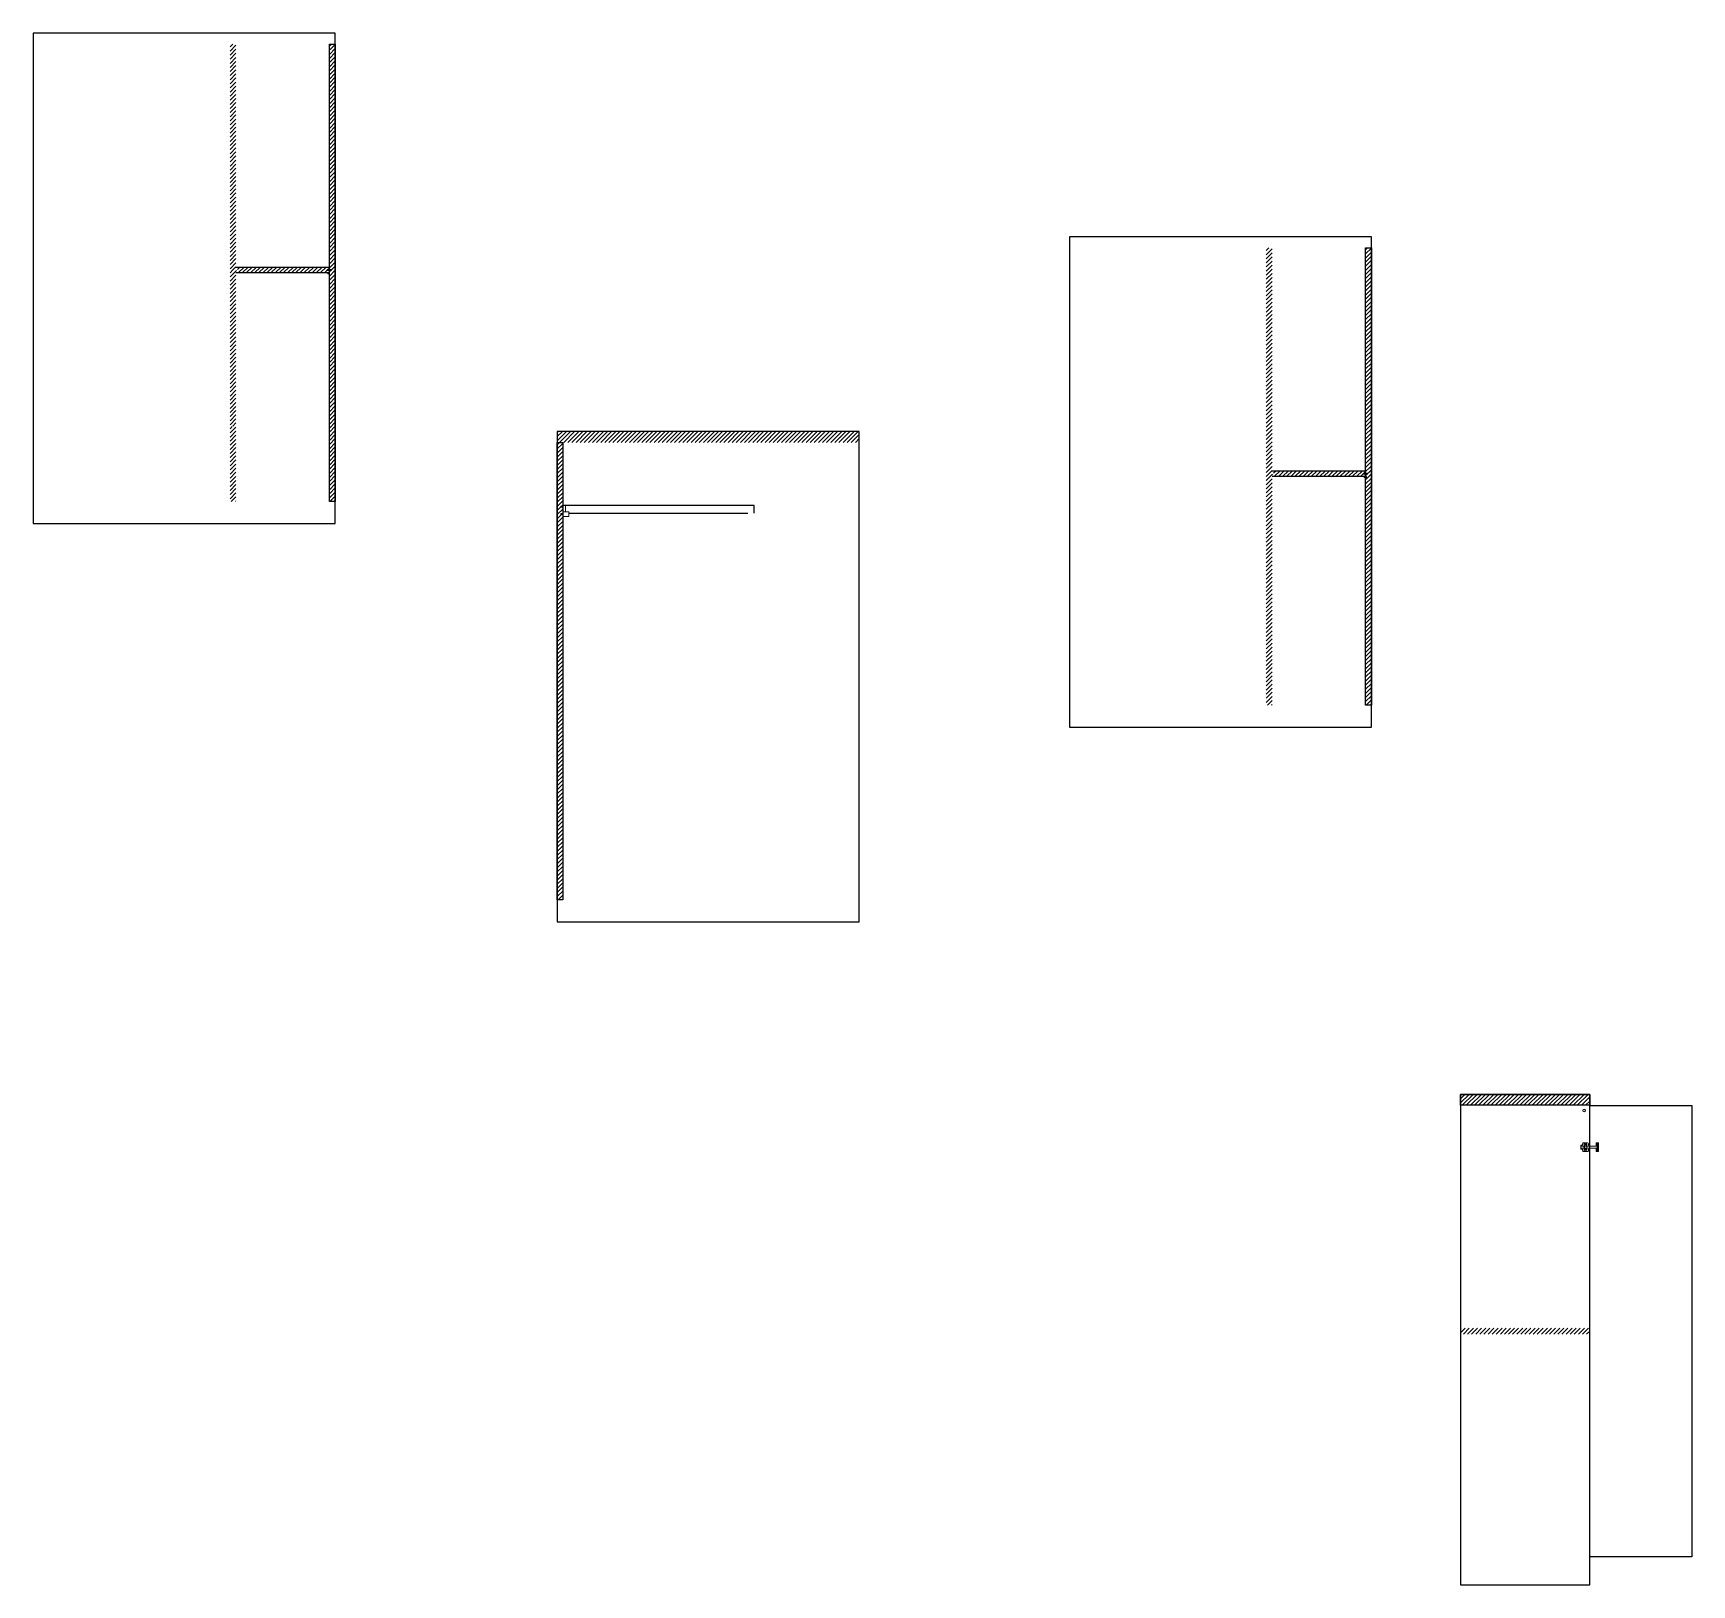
# Model space of a CAD drawing. Header units: millimetres. Extents: x -3423 to 18014, y 42 to 23746.
# Drawn here: x 9388 to 15811, y 6781 to 12792 of the extents above; entities that cross this region are included whole.
import ezdxf

# ---------------------------------------------------------------- set-up
doc = ezdxf.new("R2010")
doc.units = ezdxf.units.MM
doc.header["$MEASUREMENT"] = 0
for name, color, linetype, lineweight in [('Arredi', 3, 'Continuous', 25), ('Dettagli', 210, 'Continuous', 5), ('Viti', 2, 'Continuous', 15)]:
    doc.layers.add(name, color=color, linetype=linetype, lineweight=lineweight)

# ---------------------------------------------------------------- blocks, each defined once
blk = doc.blocks.new('101345')
for p, q in [((40.1, 264.9), (40.1, 264.6)), ((40.2, 265), (40.3, 265.1)), ((40.3, 265.1), (41.6, 265.1)), ((40.3, 264.5), (40.3, 265.1)), ((40.4, 264.9), (41.6, 264.9)), ((43, 265.1), (41.6, 265.1)), ((42.9, 264.9), (41.6, 264.9)), ((43, 264.5), (43, 265.1)), ((43.1, 265), (43, 265.1)), ((43.1, 264.9), (43.1, 264.6)), ((40.2, 264.5), (40.3, 264.5)), ((40.3, 264.5), (41.6, 264.5)), ((40.4, 264.8), (41.6, 264.8)), ((40.4, 264.7), (41.6, 264.7)), ((40.4, 264.6), (41.6, 264.6)), ((42.9, 264.8), (41.6, 264.8)), ((42.9, 264.7), (41.6, 264.7)), ((42.9, 264.6), (41.6, 264.6)), ((43, 264.5), (41.6, 264.5)), ((43.1, 264.5), (43, 264.5))]:
    blk.add_line(p, q)
for centre, radius, start, end in [((40.2, 264.9), 0.1, 123.5668, 180), ((40.3, 265), 0.05, 90, 123.5668), ((43, 265), 0.05, 56.4332, 90), ((43, 264.9), 0.1, 0, 56.4332), ((40.2, 264.6), 0.1, 180, 236.2912), ((40.3, 264.5), 0.05, 236.2912, 270), ((43, 264.5), 0.05, 270, 303.7088), ((43, 264.6), 0.1, 303.7088, 0)]:
    blk.add_arc(centre, radius, start, end)

msp = doc.modelspace()

# ---------------------------------------------------------------- hatches: boundary and pattern name
at = {"layer": 'Dettagli'}
h = msp.add_hatch(dxfattribs=at)
h.set_pattern_fill('ANSI31', color=256, scale=90)
h.set_pattern_definition([(45, (2477.56, 4016.444), (-7.954951, 7.954951), [])])
h.paths.add_polyline_path([(10173.009, 11872.643), (10162.196, 11872.643), (10162.196, 11876.381), (10173.009, 11876.381), (10173.009, 12749.732), (10149.995, 12749.732), (10149.995, 11271.875), (10160.721, 11271.875), (10160.721, 11268.136), (10149.995, 11268.136), (10149.995, 10977.773), (10173.009, 10977.773)])
h.paths.add_polyline_path([(10523.826, 11876.381), (10534.64, 11876.381), (10534.64, 11886.288), (10173.009, 11886.288), (10173.009, 11876.381), (10183.426, 11876.381), (10183.426, 11872.643), (10173.009, 11872.643), (10173.009, 11863.273), (10534.64, 11863.273), (10534.64, 11872.643), (10523.826, 11872.643)])
h.paths.add_polyline_path([(10557.654, 12749.732), (10534.64, 12749.732), (10534.64, 11876.381), (10545.057, 11876.381), (10545.057, 11872.643), (10534.64, 11872.643), (10534.64, 10977.773), (10557.654, 10977.773)])
h = msp.add_hatch(dxfattribs=at)
h.set_pattern_fill('ANSI31', color=256, scale=90)
h.set_pattern_definition([(45, (6490.085, 3227.557), (-7.954951, 7.954951), [])])
h.paths.add_polyline_path([(14185.533, 11083.756), (14174.72, 11083.756), (14174.72, 11087.494), (14185.533, 11087.494), (14185.533, 11960.844), (14162.519, 11960.844), (14162.519, 10482.987), (14173.245, 10482.987), (14173.245, 10479.249), (14162.519, 10479.249), (14162.519, 10188.886), (14185.533, 10188.886)])
h.paths.add_polyline_path([(14536.35, 11087.494), (14547.164, 11087.494), (14547.164, 11097.401), (14185.533, 11097.401), (14185.533, 11087.494), (14195.95, 11087.494), (14195.95, 11083.756), (14185.533, 11083.756), (14185.533, 11074.386), (14547.164, 11074.386), (14547.164, 11083.756), (14536.35, 11083.756)])
h.paths.add_polyline_path([(14570.178, 11960.844), (14547.164, 11960.844), (14547.164, 11087.494), (14557.581, 11087.494), (14557.581, 11083.756), (14547.164, 11083.756), (14547.164, 10188.886), (14570.178, 10188.886)])
h = msp.add_hatch(dxfattribs=at)
h.set_pattern_fill('ANSI31', color=256, scale=90)
h.set_pattern_definition([(45, (4506.6, 2473.738), (-7.954951, 7.954951), [])])
h.paths.add_polyline_path([(12586.694, 11249.505), (11416.694, 11249.505), (11416.694, 11207.026), (11438.113, 11207.026), (12586.694, 11207.026)])
h.paths.add_polyline_path([(11438.113, 10928.134), (11432.241, 10928.134), (11432.241, 10931.873), (11438.113, 10931.873), (11438.113, 10956.321), (11430.526, 10956.321), (11430.526, 10960.059), (11438.113, 10960.059), (11438.113, 11207.026), (11416.694, 11207.026), (11416.694, 9435.067), (11438.113, 9435.067), (11438.113, 9724.779), (11429.109, 9724.779), (11429.109, 9728.517), (11438.113, 9728.517)])
h = msp.add_hatch(dxfattribs=at)
h.set_pattern_fill('ANSI31', color=0, scale=90)
h.set_pattern_definition([(45, (5901.866, -94.291), (-7.954951, 7.954951), [])])
h.paths.add_polyline_path([(15415.386, 8681.476), (14915.386, 8681.476), (14915.386, 8638.996), (15415.386, 8638.996)])
h.paths.add_polyline_path([(15415.386, 7775.552), (14915.386, 7775.552), (14915.386, 7752.538), (15415.386, 7752.538)])

# ---------------------------------------------------------------- linework, layer by layer
msp.add_lwpolyline([(14547.164, 11074.386), (14546.966, 11074.386), (14546.966, 11070.873), (14547.164, 11070.873)], close=True)
at = {"layer": 'Arredi'}
for points in [[(9387.654, 10892.211), (10557.654, 10892.211), (10557.654, 12792.211), (9387.654, 12792.211)], [(10557.654, 10977.773), (10534.64, 10977.773), (10534.64, 12749.732), (10557.654, 12749.732)], [(14570.178, 10188.886), (14547.164, 10188.886), (14547.164, 11960.844), (14570.178, 11960.844)], [(11416.694, 9349.505), (12586.694, 9349.505), (12586.694, 11249.505), (11416.694, 11249.505)], [(11416.694, 11207.026), (11438.113, 11207.026), (11438.113, 9435.067), (11416.694, 9435.067)], [(14915.386, 8681.476), (14915.386, 6781.476), (15415.386, 6781.476), (15415.386, 8681.476)], [(15415.386, 8637.978), (15810.741, 8637.978), (15810.741, 6890.052), (15415.386, 6890.052)]]:
    msp.add_lwpolyline(points, close=True, dxfattribs=at)
at = {"layer": 'Arredi', "color": 0}
for points in [[(13400.178, 10103.324), (14570.178, 10103.324), (14570.178, 12003.324), (13400.178, 12003.324)], [(14915.386, 8681.476), (15415.386, 8681.476), (15415.386, 8638.996), (14915.386, 8638.996)]]:
    msp.add_lwpolyline(points, close=True, dxfattribs=at)
at = {"layer": 'Arredi'}
for points in [[(10173.009, 11886.288), (10534.64, 11886.288)], [(10534.64, 11863.273), (10173.009, 11863.273)], [(14185.533, 11097.401), (14547.164, 11097.401)], [(14547.164, 11074.386), (14185.533, 11074.386)], [(12179.035, 10933.094), (12179.035, 10962.095), (11438.113, 10962.095), (11438.113, 10933.094), (11438.125, 10933.094)], [(11461.966, 10933.094), (12155.244, 10933.094)]]:
    msp.add_lwpolyline(points, dxfattribs=at)
at = {"layer": 'Dettagli'}
msp.add_circle((15393.556, 8619.058), 4.806, dxfattribs=at)
at = {"layer": 'Viti'}
for p, q in [((15440.319, 8491.971), (15440.319, 8481.155)), ((15440.319, 8472.402), (15440.319, 8461.856))]:
    msp.add_line(p, q, dxfattribs=at)
at = {"layer": 'Viti', "color": 2}
msp.add_lwpolyline([(10534.64, 11863.273), (10528.455, 11863.273), (10528.455, 11859.761), (10534.64, 11859.761)], close=True, dxfattribs=at)
at = {"layer": 'Viti'}
for points in [[(14542.153, 11074.386, 0.51342927), (14542.153, 11070.886, -1)], [(14550.598, 11074.386, -0.51342927), (14550.544, 11070.886, 1)]]:
    msp.add_lwpolyline(points, format="xyb", dxfattribs=at)
for points in [[(14550.598, 11074.386), (14542.153, 11074.386), (14542.153, 11070.886), (14550.598, 11070.886)], [(14546.966, 11074.386), (14546.888, 11074.386), (14546.888, 11070.886), (14546.966, 11070.886)], [(14547.164, 11074.386), (14550.598, 11074.386), (14550.598, 11070.886), (14547.164, 11070.886)], [(11432.241, 10956.321), (11430.526, 10956.321), (11430.526, 10960.059), (11432.241, 10960.059)], [(11432.241, 10928.134), (11430.526, 10928.134), (11430.526, 10931.873), (11432.241, 10931.873)], [(11432.241, 10960.059), (11438.113, 10960.059), (11438.113, 10956.321), (11432.241, 10956.321)], [(11432.241, 10931.873), (11438.113, 10931.873), (11438.113, 10928.134), (11432.241, 10928.134)], [(11461.966, 10937.76), (11438.125, 10937.76), (11438.125, 10920.189), (11461.966, 10920.189)], [(15403.614, 8481.161), (15444.513, 8481.154), (15444.513, 8472.401), (15403.614, 8472.409)]]:
    msp.add_lwpolyline(points, close=True, dxfattribs=at)
for points in [[(11448.46, 10937.76), (11448.46, 10962.095), (11438.113, 10962.095), (11438.113, 10933.094), (11438.125, 10933.094)], [(15387.17, 8468.88), (15380.551, 8468.88), (15380.551, 8485.029), (15387.17, 8485.029)], [(15380.551, 8485.029), (15387.17, 8485.029)], [(15403.488, 8473.104), (15380.551, 8473.104), (15380.551, 8480.479), (15403.488, 8480.479)], [(15387.17, 8489.964), (15387.17, 8485.029)], [(15407.276, 8493.168), (15390.54, 8493.168)], [(15410.527, 8485.029), (15410.527, 8490.406)], [(15410.527, 8485.029), (15415.256, 8485.029), (15415.256, 8481.154)], [(15440.319, 8481.154), (15440.319, 8482.797), (15446.803, 8482.797), (15446.803, 8470.208), (15440.319, 8470.208), (15440.319, 8472.401)], [(15441.43, 8493.168), (15448.836, 8493.168)], [(15449.854, 8492.307), (15449.854, 8461.52)], [(15387.17, 8468.88), (15387.17, 8463.723)], [(15389.707, 8460.741), (15408.338, 8460.741)], [(15415.256, 8472.401), (15415.256, 8468.88), (15410.527, 8468.88)], [(15410.527, 8463.184), (15410.527, 8468.88)], [(15449.087, 8460.741), (15441.179, 8460.741)]]:
    msp.add_lwpolyline(points, dxfattribs=at)
for centre, radius in [((15394.298, 8477.143), 1.425), ((15443.898, 8488.272), 2.447), ((15443.898, 8465.319), 2.447)]:
    msp.add_circle(centre, radius, dxfattribs=at)
for centre, radius, start, end in [((15391.171, 8489.129), 4.087, 98.8871181, 168.2173162), ((15406.644, 8489.129), 4.087, 18.2062672, 81.1128819), ((15441.749, 8491.757), 1.446, 102.7549066, 171.488596), ((15448.517, 8491.757), 1.446, 22.3604775, 77.2450934), ((15391.171, 8464.558), 4.087, 191.7826838, 249.012268), ((15406.644, 8464.461), 4.087, 294.4769959, 341.7937328), ((15441.749, 8462.07), 1.446, 188.511404, 246.7497571), ((15448.517, 8462.07), 1.446, 293.2502429, 337.6395225)]:
    msp.add_arc(centre, radius, start, end, dxfattribs=at)
for centre in [(15394.975, 8487.375), (15402.146, 8487.128), (15394.975, 8467.095), (15402.146, 8466.847)]:
    msp.add_ellipse(centre, major_axis=(0, -3.111), ratio=0.67857525, dxfattribs=at)

# ---------------------------------------------------------------- block references
at = {"layer": 'Viti', "xscale": 5.577091848675362, "yscale": 5.577091848675362, "zscale": 5.577091848675362}
for p in [(10302.262, 10397.908), (14314.512, 9609.142)]:
    msp.add_blockref('101345', p, dxfattribs=at)

doc.saveas('drawing.dxf')
